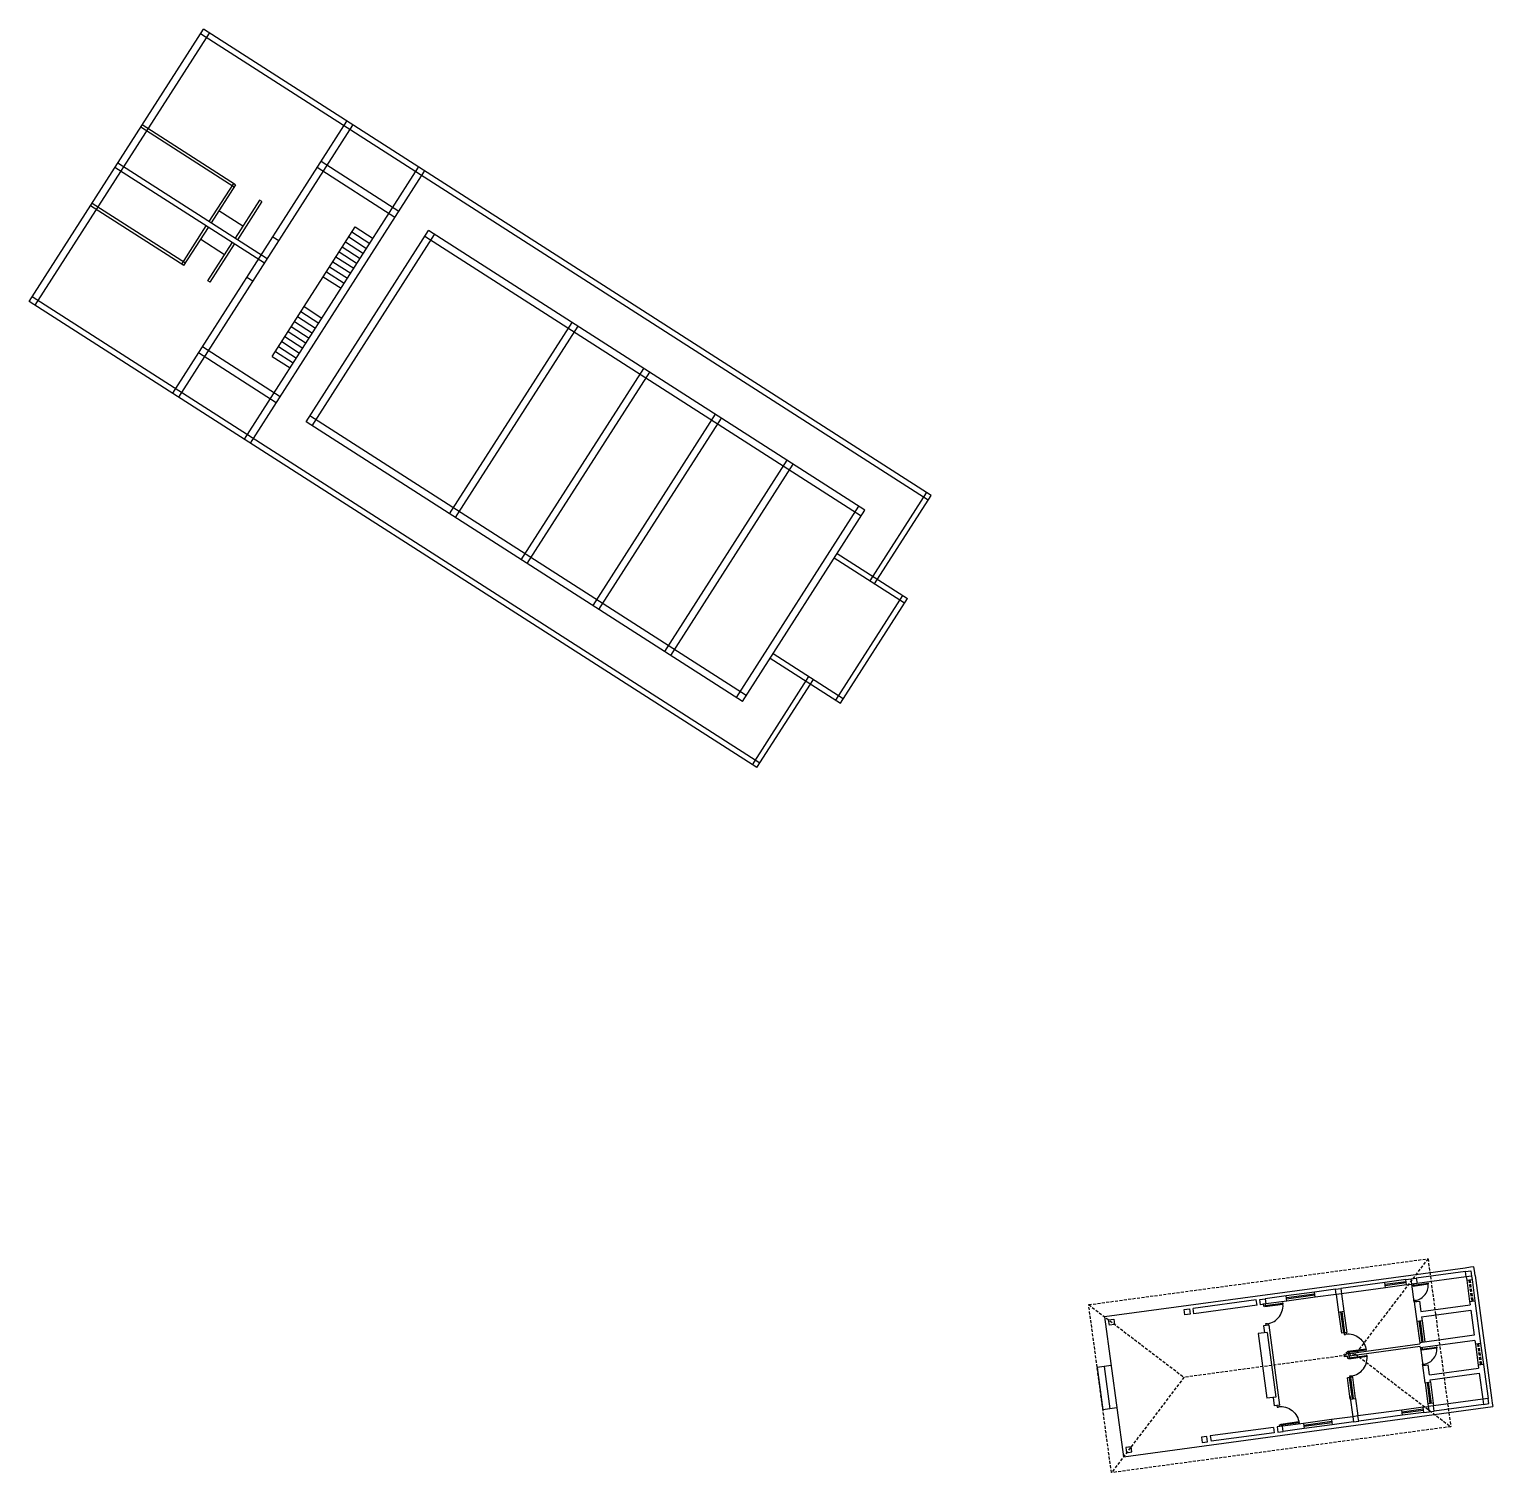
# Model space of a CAD drawing. Extents: x 2080 to 102399, y 2071 to 93424.
# Drawn here: x 83572 to 86050, y 67884 to 70324 of the extents above; entities that cross this region are included whole.
import ezdxf

# ---------------------------------------------------------------- set-up
doc = ezdxf.new("R2010")
doc.units = 0
doc.header["$LTSCALE"] = 20
doc.header["$MEASUREMENT"] = 0
doc.linetypes.add('HIDDEN', pattern=[0.375, 0.25, -0.125])
for name, color, linetype in [('DOOR', 1, 'Continuous'), ('Roof lilne', 31, 'Continuous'), ('wall', 13, 'Continuous'), ('WINDOW', 4, 'Continuous'), ('WINDSILL', 5, 'Continuous')]:
    doc.layers.add(name, color=color, linetype=linetype)

# ---------------------------------------------------------------- blocks, each defined once
blk = doc.blocks.new('DR1H902')
at = {"color": 0}
for p, q in [((-0.5, 0), (-0.5, 1)), ((-0.5, 1), (-0.45, 1)), ((-0.45, 0), (-0.45, 1)), ((-0.5, 0), (-0.45, 0))]:
    blk.add_line(p, q, dxfattribs=at)
blk.add_arc((-0.5, 0), 1, 0, 91.70698, dxfattribs=at)
blk = doc.blocks.new('A$C3B4262AC')
at = {"layer": 'DOOR'}
for p, q in [((0, 4), (0, 0)), ((2.5, 4), (0, 4)), ((0, 0), (3, 0)), ((2.5, 2.25), (2.5, 4)), ((3, 2.25), (2.5, 2.25)), ((3, 0), (3, 2.25))]:
    blk.add_line(p, q, dxfattribs=at)
blk = doc.blocks.new('A$C1F9E242A')
blk.add_blockref('A$C3B4262AC', (0, 0))
at = {"xscale": -1}
blk.add_blockref('A$C3B4262AC', (36, 0), dxfattribs=at)
at = {"layer": 'DOOR', "xscale": -31, "yscale": 31, "zscale": 68.88888888888889}
blk.add_blockref('DR1H902', (18, 2.2), dxfattribs=at)
blk = doc.blocks.new('*U157')
at = {"xscale": -1}
blk.add_blockref('A$C1F9E242A', (0, -2), dxfattribs=at)
blk = doc.blocks.new('*U158')
blk.add_blockref('A$C1F9E242A', (-36, -2))
blk = doc.blocks.new('A$C4DBD1364')
for p, q in [((30, 654), (24, 654)), ((24, 654), (24, 648)), ((24, 648), (24, 639)), ((39, 654), (30, 654)), ((39, 654), (247.5, 654)), ((247.5, 654), (256.5, 654)), ((256.5, 654), (262.5, 654)), ((262.5, 24), (262.5, 654)), ((24, 639), (24, 24)), ((69, 546), (39, 546)), ((147.8, 546), (177.8, 546)), ((87, 292.5), (87, 277.5)), ((87, 277.5), (197.2, 277.5)), ((197.2, 292.5), (197.2, 277.5)), ((24, 24), (262.5, 24)), ((107.2, 24), (107.2, 0)), ((107.2, 12), (179.2, 12)), ((107.2, 0), (179.2, 0)), ((179.2, 24), (179.2, 0))]:
    blk.add_line(p, q)
for points in [[(30, 648), (39, 648), (39, 639), (30, 639)], [(256.5, 648), (247.5, 648), (247.5, 639), (256.5, 639)], [(30, 555), (39, 555), (39, 546), (30, 546)], [(256.5, 555), (247.5, 555), (247.5, 546), (256.5, 546)], [(30, 426), (39, 426), (39, 417), (30, 417)], [(256.5, 426), (247.5, 426), (247.5, 417), (256.5, 417)], [(30, 297), (39, 297), (39, 288), (30, 288)], [(256.5, 297), (247.5, 297), (247.5, 288), (256.5, 288)], [(30, 168), (39, 168), (39, 159), (30, 159)], [(256.5, 168), (247.5, 168), (247.5, 159), (256.5, 159)], [(30, 39), (39, 39), (39, 30), (30, 30)], [(256.5, 39), (247.5, 39), (247.5, 30), (256.5, 30)]]:
    blk.add_lwpolyline(points, close=True)
at = {"layer": 'Roof lilne', "linetype": 'HIDDEN'}
for p, q in [((0, 579), (143.3, 435.7)), ((143.3, 435.7), (286.5, 579)), ((143.3, 435.7), (143.3, 143.3)), ((0, 0), (143.3, 143.3)), ((143.3, 143.3), (286.5, 0))]:
    blk.add_line(p, q, dxfattribs=at)
blk.add_lwpolyline([(286.5, 579), (286.5, 0), (0, 0), (0, 579)], close=True, dxfattribs=at)
at = {"layer": 'wall'}
for p, q in [((39, 648), (45, 648)), ((45, 639), (45, 648)), ((81, 648), (153.8, 648)), ((81, 639), (81, 648)), ((153.8, 647.9), (153.8, 639)), ((189.8, 648), (247.5, 648)), ((189.8, 648), (189.8, 639)), ((30, 639), (30, 555)), ((39, 639), (39, 555)), ((39, 639), (45, 639)), ((81, 639), (87, 639)), ((87, 555), (87, 639)), ((96, 639), (138.8, 639)), ((96, 555), (96, 639)), ((138.8, 639), (138.8, 546)), ((147.8, 639), (153.8, 639)), ((147.8, 639), (147.8, 546)), ((189.8, 639), (194.6, 639)), ((194.6, 555), (194.6, 639)), ((203.6, 639), (247.5, 639)), ((203.6, 555), (203.6, 639)), ((247.5, 639), (247.5, 555)), ((256.5, 639), (256.5, 555)), ((39, 546), (30, 546)), ((30, 537), (30, 546)), ((39, 537), (39, 546)), ((69, 555), (87, 555)), ((69, 546), (69, 555)), ((69, 546), (102.8, 546)), ((96, 555), (102.8, 555)), ((96, 555), (102.8, 555)), ((102.8, 555), (102.8, 546)), ((138.8, 546), (141, 546)), ((141, 417), (141, 546)), ((145.5, 546), (145.5, 417)), ((147.8, 546), (145.5, 546)), ((194.6, 555), (177.8, 555)), ((177.8, 546), (177.8, 555)), ((207, 546), (177.8, 546)), ((207, 555), (203.6, 555)), ((207, 546), (207, 555)), ((243, 555), (243, 546)), ((243, 555), (247.5, 555)), ((243, 546), (247.5, 546)), ((247.5, 537), (247.5, 546)), ((256.5, 537), (256.5, 546)), ((39, 537), (30, 537)), ((256.5, 537), (247.5, 537)), ((30, 501), (30, 426)), ((39, 501), (30, 501)), ((39, 501), (39, 426)), ((247.5, 501), (247.5, 426)), ((256.5, 501), (247.5, 501)), ((256.5, 501), (256.5, 426)), ((39, 426), (69, 426)), ((69, 417), (69, 426)), ((105, 426), (105, 417)), ((181.5, 426), (181.5, 426)), ((181.5, 426), (181.5, 417)), ((181.5, 426), (181.5, 417)), ((217.5, 426), (247.5, 426)), ((217.5, 417), (217.5, 426)), ((30, 417), (30, 381)), ((39, 417), (69, 417)), ((39, 417), (39, 381)), ((145.5, 417), (141, 417)), ((181.5, 417), (181.5, 417)), ((211.5, 417), (247.5, 417)), ((247.5, 417), (247.5, 381)), ((256.5, 417), (256.5, 381)), ((39, 381), (30, 381)), ((247.5, 381), (256.5, 381)), ((30, 333), (30, 297)), ((39, 333), (30, 333)), ((39, 333), (39, 297)), ((247.5, 333), (247.5, 297)), ((247.5, 333), (256.5, 333)), ((256.5, 333), (256.5, 297)), ((30, 282), (30, 174)), ((39, 282), (30, 282)), ((39, 282), (39, 174)), ((75, 297), (211.5, 297)), ((75, 297), (75, 288)), ((75, 288), (87, 288)), ((87, 292.5), (197.2, 292.5)), ((197.2, 288), (211.5, 288)), ((211.5, 297), (211.5, 288)), ((247.5, 282), (247.5, 174)), ((247.5, 282), (256.5, 282)), ((256.5, 282), (256.5, 174)), ((39, 174), (30, 174)), ((247.5, 174), (256.5, 174))]:
    blk.add_line(p, q, dxfattribs=at)
at = {"layer": 'WINDOW', "linetype": 'HIDDEN'}
for p, q in [((45, 644.5), (81, 644.5)), ((153.8, 644.5), (189.8, 644.5)), ((45, 642.5), (81, 642.5)), ((153.8, 642.5), (189.8, 642.5))]:
    blk.add_line(p, q, dxfattribs=at)
at = {"layer": 'WINDOW'}
for p, q in [((102.8, 551.5), (138.8, 551.5)), ((102.8, 549.5), (138.8, 549.5)), ((207, 551.5), (243, 551.5)), ((207, 549.5), (243, 549.5)), ((33.5, 537), (33.5, 501)), ((35.5, 537), (35.5, 501)), ((251, 537), (251, 501)), ((253, 537), (253, 501)), ((69, 422.5), (105, 422.5)), ((217.5, 422.5), (181.5, 422.5)), ((69, 420.5), (105, 420.5)), ((217.5, 420.5), (181.5, 420.5)), ((33.5, 381), (33.5, 333)), ((35.5, 381), (35.5, 333)), ((251, 381), (251, 333)), ((253, 381), (253, 333))]:
    blk.add_line(p, q, dxfattribs=at)
at = {"layer": 'WINDSILL'}
for p, q in [((45, 648), (81, 648)), ((153.8, 648), (189.8, 648)), ((45, 639), (81, 639)), ((153.8, 639), (189.8, 639)), ((102.8, 555), (138.8, 555)), ((102.8, 546), (138.8, 546)), ((207, 555), (243, 555)), ((207, 546), (243, 546)), ((30, 537), (30, 501)), ((39, 537), (39, 501)), ((247.5, 537), (247.5, 501)), ((256.5, 537), (256.5, 501)), ((69, 426), (105, 426)), ((217.5, 426), (181.5, 426)), ((69, 417), (105, 417)), ((217.5, 417), (181.5, 417)), ((30, 381), (30, 333)), ((39, 381), (39, 333)), ((247.5, 381), (247.5, 333)), ((256.5, 381), (256.5, 333))]:
    blk.add_line(p, q, dxfattribs=at)
at = {"xscale": 0.8331166466705326, "yscale": 0.8331166466705326, "zscale": 0.8331166466705326}
for p in [(69, 547.7), (177.8, 547.7)]:
    blk.add_blockref('*U157', p, dxfattribs=at)
for name, p in [('*U158', (141, 423.5)), ('*U157', (181.5, 423.5)), ('*U157', (75, 294.5))]:
    blk.add_blockref(name, p)
at = {"xscale": -1}
blk.add_blockref('*U157', (211.5, 294.5), dxfattribs=at)
blk = doc.blocks.new('A$C46994F19')
at = {"linetype": 'ByBlock', "ltscale": 5}
for p, q in [((7.3, 382.6), (7.3, 430.6)), ((64.3, 382.6), (64.3, 430.6)), ((-94.2, 222.1), (165.8, 222.1)), ((-94.2, 222.1), (-94.2, 186.1)), ((-84.2, 222.1), (-84.2, 186.1)), ((-74.2, 222.1), (-74.2, 186.1)), ((-64.2, 222.1), (-64.2, 186.1)), ((-54.2, 222.1), (-54.2, 186.1)), ((-44.2, 222.1), (-44.2, 186.1)), ((-34.2, 222.1), (-34.2, 186.1)), ((-24.2, 222.1), (-24.2, 186.1)), ((-14.2, 222.1), (-14.2, 186.1)), ((-4.2, 222.1), (-4.2, 186.1)), ((5.8, 222.1), (5.8, 186.1)), ((65.8, 222.1), (65.8, 186.1)), ((75.8, 222.1), (75.8, 186.1)), ((85.8, 222.1), (85.8, 186.1)), ((95.8, 222.1), (95.8, 186.1)), ((105.8, 222.1), (105.8, 186.1)), ((115.8, 222.1), (115.8, 186.1)), ((125.8, 222.1), (125.8, 186.1)), ((135.8, 222.1), (135.8, 186.1)), ((145.8, 222.1), (145.8, 186.1)), ((155.8, 222.1), (155.8, 186.1)), ((165.8, 222.1), (165.8, 186.1))]:
    blk.add_line(p, q, dxfattribs=at)
at = {"layer": 'wall', "linetype": 'ByBlock', "ltscale": 5}
for p, q in [((-237.2, -842.9), (-237.2, 618.1)), ((-237.2, 618.1), (308.8, 618.1)), ((-237.2, 606.1), (308.8, 606.1)), ((-228.2, -842.9), (-228.2, 618.1)), ((-45.2, 430.6), (-45.2, 618.1)), ((-40.7, 430.6), (-40.7, 618.1)), ((31.3, 318.1), (31.3, 618.1)), ((40.3, 318.1), (40.3, 618.1)), ((112.3, 430.6), (112.3, 618.1)), ((116.8, 430.6), (116.8, 618.1)), ((299.8, -842.9), (299.8, 618.1)), ((308.8, -842.9), (308.8, 618.1)), ((-45.2, 435.1), (31.3, 435.1)), ((-45.2, 430.6), (31.3, 430.6)), ((116.8, 435.1), (40.3, 435.1)), ((116.8, 430.6), (40.3, 430.6)), ((-45.2, 382.6), (31.3, 382.6)), ((-45.2, 378.1), (-45.2, 382.6)), ((-45.2, 378.1), (31.3, 378.1)), ((116.8, 382.6), (40.3, 382.6)), ((116.8, 378.1), (40.3, 378.1)), ((116.8, 378.1), (116.8, 382.6)), ((-237.2, 330.1), (308.8, 330.1)), ((-156.2, 174.1), (-156.2, 330.1)), ((-144.2, 174.1), (-144.2, 330.1)), ((-4.7, 318.1), (-4.7, 330.1)), ((76.3, 318.1), (76.3, 330.1)), ((215.8, 174.1), (215.8, 330.1)), ((227.8, 174.1), (227.8, 330.1)), ((-237.2, 318.1), (308.8, 318.1)), ((-237.2, 186.1), (308.8, 186.1)), ((-237.2, 174.1), (308.8, 174.1)), ((-156.2, -761.9), (-156.2, 114.1)), ((-156.2, 114.1), (227.8, 114.1)), ((-156.2, 102.1), (227.8, 102.1)), ((-144.2, -761.9), (-144.2, 114.1)), ((215.8, -761.9), (215.8, 114.1)), ((227.8, -761.9), (227.8, 114.1)), ((-156.2, -173.9), (227.8, -173.9)), ((-156.2, -185.9), (227.8, -185.9)), ((-156.2, -317.9), (227.8, -317.9)), ((-156.2, -329.9), (227.8, -329.9)), ((-156.2, -461.9), (227.8, -461.9)), ((-156.2, -473.9), (227.8, -473.9)), ((-156.2, -605.9), (227.8, -605.9)), ((-156.2, -617.9), (227.8, -617.9)), ((-156.2, -749.9), (227.8, -749.9)), ((-156.2, -761.9), (227.8, -761.9)), ((-69.2, -761.9), (-69.2, -902.9)), ((-60.2, -761.9), (-60.2, -902.9)), ((131.8, -761.9), (131.8, -902.9)), ((140.8, -761.9), (140.8, -902.9)), ((-237.2, -833.9), (-60.2, -833.9)), ((131.8, -833.9), (308.8, -833.9)), ((-237.2, -842.9), (-60.2, -842.9)), ((131.8, -842.9), (308.8, -842.9)), ((-69.2, -893.9), (140.8, -893.9)), ((-69.2, -902.9), (140.8, -902.9))]:
    blk.add_line(p, q, dxfattribs=at)

msp = doc.modelspace()

# ---------------------------------------------------------------- block references
at = {"ltscale": 0.5}
for name, p, rotation in [('A$C46994F19', (84220.33, 69730.399), 57.36102830309587), ('A$C4DBD1364', (85363.187, 68168.395), 277.7106584318618)]:
    msp.add_blockref(name, p, dxfattribs=dict(at, rotation=rotation))

doc.saveas('drawing.dxf')
